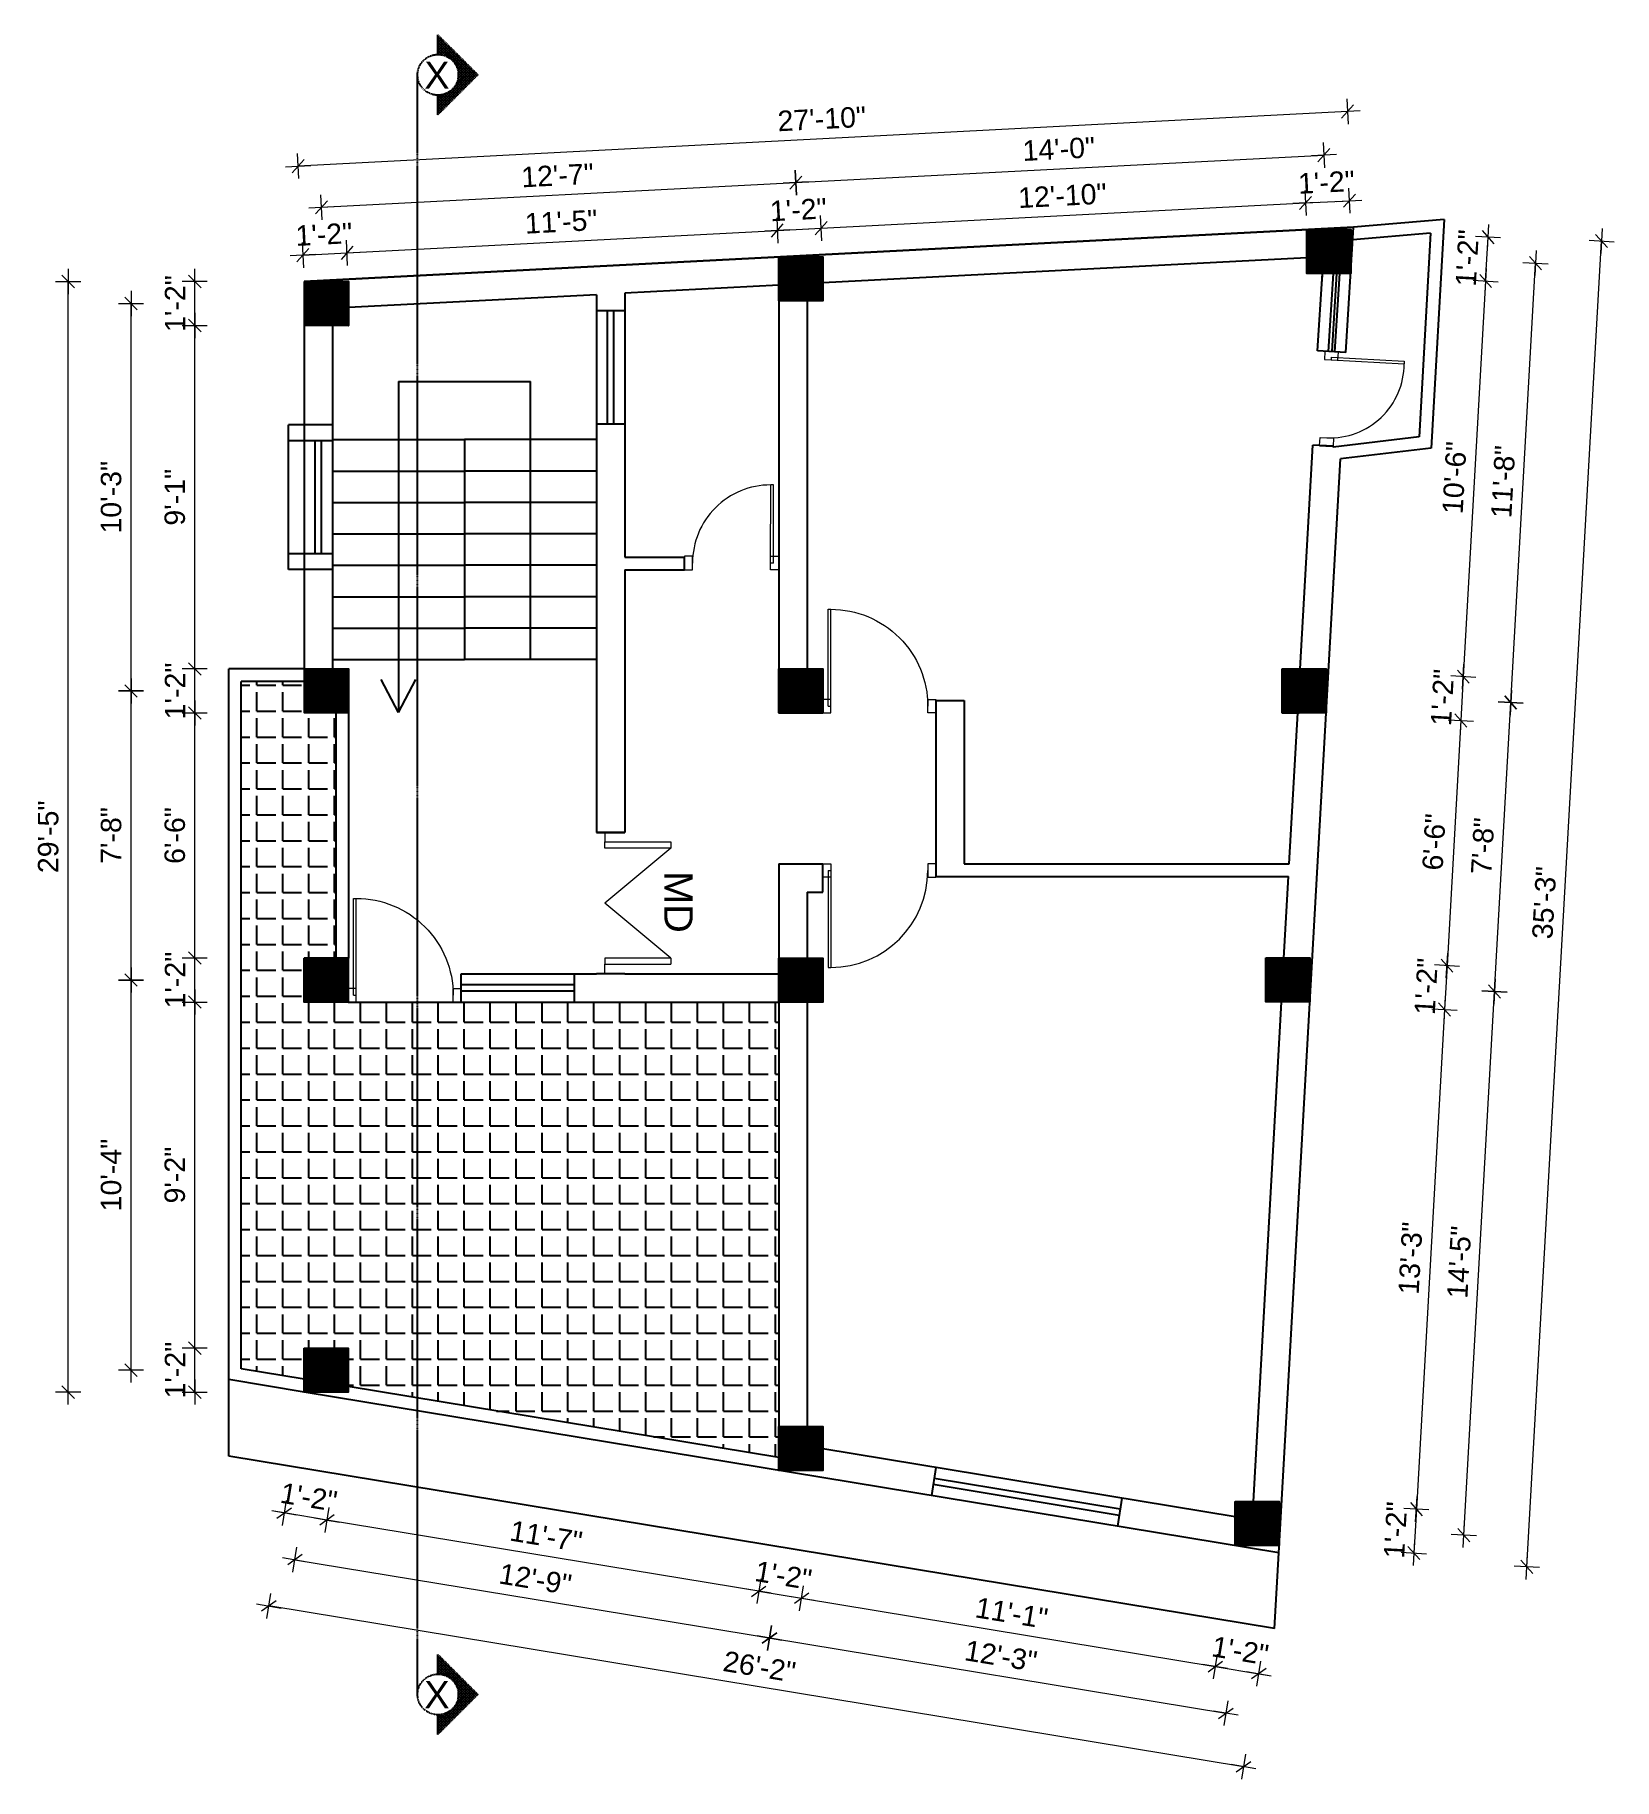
# Model space of a CAD drawing. Header units: inches. Extents: x -14619 to 1971361, y -855114 to -978.
# Drawn here: x 17587 to 18089, y -13115 to -12560 of the extents above; entities that cross this region are included whole.
import ezdxf
from ezdxf.enums import TextEntityAlignment as Align

# ---------------------------------------------------------------- set-up
doc = ezdxf.new("R2010")
doc.units = ezdxf.units.IN
doc.header["$LTSCALE"] = 0.5
doc.header["$MEASUREMENT"] = 0
doc.header["$PDMODE"] = 66
doc.linetypes.add('CENTERX2', pattern=[4, 2.5, -0.5, 0.5, -0.5])
doc.layers.add('A-Sect-Iden', color=111, linetype='CENTERX2')
for name, color, linetype, lineweight in [('DIM', 180, 'Continuous', 5), ('ELEVATION', 85, 'Continuous', 9), ('Toilet', 7, 'Continuous', 25), ('window', 6, 'Continuous', 13)]:
    doc.layers.add(name, color=color, linetype=linetype, lineweight=lineweight)
doc.styles.add('arial', font='arial.ttf')
doc.styles.add('HEADING', font='swissel.ttf')
doc.styles.get("Standard").update_dxf_attribs({"font": 'arial.ttf'})
doc.dimstyles.new('1 96', dxfattribs={"dimtxt": 6.5, "dimasz": 4, "dimexe": 0, "dimexo": 0, "dimgap": 3, "dimtad": 1, "dimdec": 0, "dimzin": 11, "dimdsep": 46, "dimlunit": 3, "dimtxsty": 'arial', "dimblk": 'oblique', "dimcen": 4, "dimse1": 1, "dimse2": 1, "dimclrd": 256, "dimclre": 256, "dimclrt": 256, "dimadec": 0, "dimazin": 0, "dimtfac": 1, "dimtdec": 0, "dimtix": 1, "dimtmove": 0, "dimatfit": 3, "dimldrblk": 'Arrow2', "dimfxl": 1, "dimtolj": 1, "dimtzin": 0, "dimlwd": -1, "dimlwe": 9, "dimarcsym": 0})
pattern_1 = [(45, (-11973.81023, 5817.94261), (-0.08838834765, 0.08838834765), [])]

msp = doc.modelspace()

# ---------------------------------------------------------------- texts
msp.add_text('MD', height=9.03, rotation=270).set_placement((17791.41, -12835.51), align=Align.MIDDLE_CENTER)
at = {"layer": 'A-Sect-Iden', "ltscale": 0.5, "char_height": 8.64, "width": 27.6731, "attachment_point": 5, "style": 'HEADING'}
for insert in [(17714.52, -12572.34), (17714.52, -13087.78)]:
    msp.add_mtext('{\\fArial|b0|i0|c0|p34;X}', dxfattribs=dict(at, insert=insert))

# ---------------------------------------------------------------- blocks, each defined once
blk = doc.blocks.new('door')
at = {"layer": 'window', "ltscale": 0.002}
for p, q in [((-100562.66, -53980.34), (-100562.65, -53949.5)), ((-100561.8, -53949.5), (-100562.65, -53949.5)), ((-100561.81, -53980.35), (-100561.8, -53949.5)), ((-100561.81, -53980.35), (-100562.66, -53980.35))]:
    blk.add_line(p, q, dxfattribs=at)
for points in [[(-100596.09, -53982.49), (-100593.52, -53982.49), (-100593.52, -53978.2), (-100596.09, -53978.2)], [(-100560.09, -53982.49), (-100562.66, -53982.49), (-100562.66, -53978.2), (-100560.09, -53978.2)]]:
    blk.add_lwpolyline(points, close=True, dxfattribs=at)
blk.add_arc((-100562.66, -53980.36), 30.86, 89.9793, 179.9793, dxfattribs=at)
blk = doc.blocks.new('oblique')
at = {"lineweight": 9}
for p, q in [((1, 0), (-1, 0)), ((-0.5, -0.5), (0.5, 0.5)), ((0, 1), (0, -1))]:
    blk.add_line(p, q, dxfattribs=at)
blk = doc.blocks.new('*D1268')
at = {"layer": 'Defpoints', "color": 0, "transparency": 16777216}
for p in [(17685.91, -12628.9), (17672.28, -12638.06), (17686.35, -12637.32)]:
    blk.add_point(p, dxfattribs=at)
at = {"layer": 'DIM', "transparency": 16777216}
for p, q in [((17671.84, -12629.64), (17667.85, -12629.84)), ((17671.84, -12629.64), (17685.91, -12628.9)), ((17685.91, -12628.9), (17689.91, -12628.7))]:
    blk.add_line(p, q, dxfattribs=at)
at = {"layer": 'DIM', "transparency": 16777216, "xscale": 4, "yscale": 4, "zscale": 4}
for p, rotation in [((17671.84, -12629.64), 2.975964946171272), ((17685.91, -12628.9), 182.9759649461712)]:
    blk.add_blockref('oblique', p, dxfattribs=dict(at, rotation=rotation))
at = {"layer": 'DIM', "transparency": 16777216, "insert": (17678.55, -12623.02), "char_height": 6.5, "attachment_point": 5, "rotation": 2.976, "style": 'arial'}
blk.add_mtext('\\A1;1\'-2"', dxfattribs=at)
blk = doc.blocks.new('_Oblique')
at = {"color": 0, "linetype": 'ByBlock', "lineweight": -2}
blk.add_line((-0.5, -0.5), (0.5, 0.5), dxfattribs=at)
blk = doc.blocks.new('Arrow2')
for p, q in [((-4.1, 0.75), (-3.08, 0)), ((0, 0), (-4.1, 0.75)), ((-3.08, 0), (-4.1, -0.75)), ((-4.1, -0.75), (0, 0))]:
    blk.add_line(p, q)
blk.add_solid([(-4.1, 0.75), (0, 0), (-3.08, 0), (-4.1, -0.75)])
blk = doc.blocks.new('*D1269')
at = {"layer": 'Defpoints', "color": 0, "transparency": 16777216}
for p in [(17822.84, -12621.79), (17823.28, -12630.21), (17686.35, -12637.32)]:
    blk.add_point(p, dxfattribs=at)
at = {"layer": 'DIM', "transparency": 16777216}
blk.add_line((17685.91, -12628.9), (17822.84, -12621.79), dxfattribs=at)
at = {"layer": 'DIM', "transparency": 16777216, "xscale": 4, "yscale": 4, "zscale": 4}
for p, rotation in [((17822.84, -12621.79), 2.975964946171242), ((17685.91, -12628.9), 182.9759649461712)]:
    blk.add_blockref('oblique', p, dxfattribs=dict(at, rotation=rotation))
at = {"layer": 'DIM', "transparency": 16777216, "insert": (17754.05, -12619.03), "char_height": 6.5, "attachment_point": 5, "rotation": 2.976, "style": 'arial'}
blk.add_mtext('\\A1;11\'-5"', dxfattribs=at)
blk = doc.blocks.new('*D1270')
at = {"layer": 'Defpoints', "color": 0, "transparency": 16777216}
for p in [(17836.8, -12621.06), (17823.28, -12630.21), (17837.28, -12630.21)]:
    blk.add_point(p, dxfattribs=at)
at = {"layer": 'DIM', "transparency": 16777216}
for p, q in [((17822.84, -12621.79), (17818.85, -12621.99)), ((17822.84, -12621.79), (17836.8, -12621.06)), ((17836.8, -12621.06), (17840.8, -12620.85))]:
    blk.add_line(p, q, dxfattribs=at)
at = {"layer": 'DIM', "transparency": 16777216, "xscale": 4, "yscale": 4, "zscale": 4}
for p, rotation in [((17836.8, -12621.06), 182.9759649461712), ((17822.84, -12621.79), 2.975964946171272)]:
    blk.add_blockref('oblique', p, dxfattribs=dict(at, rotation=rotation))
at = {"layer": 'DIM', "transparency": 16777216, "insert": (17829.5, -12615.17), "char_height": 6.5, "attachment_point": 5, "rotation": 2.976, "style": 'arial'}
blk.add_mtext('\\A1;1\'-2"', dxfattribs=at)
blk = doc.blocks.new('*D1271')
at = {"layer": 'Defpoints', "color": 0, "transparency": 16777216}
for p in [(17990.91, -12613.05), (17991.34, -12621.47), (17837.28, -12630.21)]:
    blk.add_point(p, dxfattribs=at)
at = {"layer": 'DIM', "transparency": 16777216}
blk.add_line((17836.8, -12621.06), (17990.91, -12613.05), dxfattribs=at)
at = {"layer": 'DIM', "transparency": 16777216, "xscale": 4, "yscale": 4, "zscale": 4}
for p, rotation in [((17990.91, -12613.05), 2.975964946171242), ((17836.8, -12621.06), 182.9759649461712)]:
    blk.add_blockref('oblique', p, dxfattribs=dict(at, rotation=rotation))
at = {"layer": 'DIM', "transparency": 16777216, "insert": (17913.53, -12610.74), "char_height": 6.5, "attachment_point": 5, "rotation": 2.976, "style": 'arial'}
blk.add_mtext('\\A1;12\'-10"', dxfattribs=at)
blk = doc.blocks.new('*D1272')
at = {"layer": 'Defpoints', "color": 0, "transparency": 16777216}
for p in [(18004.87, -12612.32), (17991.34, -12621.47), (18005.34, -12621.47)]:
    blk.add_point(p, dxfattribs=at)
at = {"layer": 'DIM', "transparency": 16777216}
for p, q in [((17990.91, -12613.05), (17986.91, -12613.26)), ((17990.91, -12613.05), (18004.87, -12612.32)), ((18004.87, -12612.32), (18008.86, -12612.12))]:
    blk.add_line(p, q, dxfattribs=at)
at = {"layer": 'DIM', "transparency": 16777216, "xscale": 4, "yscale": 4, "zscale": 4}
for p, rotation in [((17990.91, -12613.05), 2.975964946171272), ((18004.87, -12612.32), 182.9759649461712)]:
    blk.add_blockref('oblique', p, dxfattribs=dict(at, rotation=rotation))
at = {"layer": 'DIM', "transparency": 16777216, "insert": (17997.56, -12606.43), "char_height": 6.5, "attachment_point": 5, "rotation": 2.976, "style": 'arial'}
blk.add_mtext('\\A1;1\'-2"', dxfattribs=at)
blk = doc.blocks.new('*D1273')
at = {"layer": 'Defpoints', "color": 0, "transparency": 16777216}
for p in [(17828.69, -12606.57), (17830.28, -12637.21), (17679.35, -12645.05)]:
    blk.add_point(p, dxfattribs=at)
at = {"layer": 'DIM', "transparency": 16777216}
blk.add_line((17677.76, -12614.41), (17828.69, -12606.57), dxfattribs=at)
at = {"layer": 'DIM', "transparency": 16777216, "xscale": 4, "yscale": 4, "zscale": 4}
for p, rotation in [((17828.69, -12606.57), 2.975964946168213), ((17677.76, -12614.41), 182.9759649461682)]:
    blk.add_blockref('oblique', p, dxfattribs=dict(at, rotation=rotation))
at = {"layer": 'DIM', "transparency": 16777216, "insert": (17752.9, -12604.24), "char_height": 6.5, "attachment_point": 5, "rotation": 2.976, "style": 'arial'}
blk.add_mtext('\\A1;12\'-7"', dxfattribs=at)
blk = doc.blocks.new('*D1274')
at = {"layer": 'Defpoints', "color": 0, "transparency": 16777216}
for p in [(17996.75, -12597.83), (17998.34, -12628.47), (17830.28, -12637.21)]:
    blk.add_point(p, dxfattribs=at)
at = {"layer": 'DIM', "transparency": 16777216}
blk.add_line((17828.69, -12606.57), (17996.75, -12597.83), dxfattribs=at)
at = {"layer": 'DIM', "transparency": 16777216, "xscale": 4, "yscale": 4, "zscale": 4}
for p, rotation in [((17996.75, -12597.83), 2.975964946168137), ((17828.69, -12606.57), 182.9759649461682)]:
    blk.add_blockref('oblique', p, dxfattribs=dict(at, rotation=rotation))
at = {"layer": 'DIM', "transparency": 16777216, "insert": (17912.39, -12595.89), "char_height": 6.5, "attachment_point": 5, "rotation": 2.976, "style": 'arial'}
blk.add_mtext('\\A1;14\'-0"', dxfattribs=at)
blk = doc.blocks.new('*D1275')
at = {"layer": 'Defpoints', "color": 0, "transparency": 16777216}
for p in [(17670.37, -12601.3), (18006.17, -12620.7), (17672.28, -12638.06)]:
    blk.add_point(p, dxfattribs=at)
at = {"layer": 'DIM', "transparency": 16777216}
blk.add_line((18004.26, -12583.94), (17670.37, -12601.3), dxfattribs=at)
at = {"layer": 'DIM', "transparency": 16777216, "xscale": 4, "yscale": 4, "zscale": 4}
for p, rotation in [((18004.26, -12583.94), 2.975964946168395), ((17670.37, -12601.3), 182.9759649461684)]:
    blk.add_blockref('oblique', p, dxfattribs=dict(at, rotation=rotation))
at = {"layer": 'DIM', "transparency": 16777216, "insert": (17836.99, -12586.31), "char_height": 6.5, "attachment_point": 5, "rotation": 2.976, "style": 'arial'}
blk.add_mtext('\\A1;27\'-10"', dxfattribs=at)
blk = doc.blocks.new('*D1276')
at = {"layer": 'Defpoints', "color": 0, "transparency": 16777216}
for p in [(17686.28, -12991.47), (17823.28, -13016.38), (17679.56, -13032.18)]:
    blk.add_point(p, dxfattribs=at)
at = {"layer": 'DIM', "transparency": 16777216}
blk.add_line((17816.93, -13054.84), (17679.56, -13032.18), dxfattribs=at)
at = {"layer": 'DIM', "transparency": 16777216, "xscale": 4, "yscale": 4, "zscale": 4}
for p, rotation in [((17679.56, -13032.18), 170.6334039607932), ((17816.93, -13054.84), 350.6334039607932)]:
    blk.add_blockref('oblique', p, dxfattribs=dict(at, rotation=rotation))
at = {"layer": 'DIM', "transparency": 16777216, "insert": (17749.27, -13037.33), "char_height": 6.5, "attachment_point": 5, "rotation": 350.6334, "style": 'arial'}
blk.add_mtext('\\A1;11\'-7"', dxfattribs=at)
blk = doc.blocks.new('*D1277')
at = {"layer": 'Defpoints', "color": 0, "transparency": 16777216}
for p in [(17672.28, -12991.47), (17686.28, -12991.47), (17665.93, -13029.94)]:
    blk.add_point(p, dxfattribs=at)
at = {"layer": 'DIM', "transparency": 16777216}
for p, q in [((17665.93, -13029.94), (17661.99, -13029.28)), ((17679.56, -13032.18), (17665.93, -13029.94)), ((17679.56, -13032.18), (17683.51, -13032.83))]:
    blk.add_line(p, q, dxfattribs=at)
at = {"layer": 'DIM', "transparency": 16777216, "xscale": 4, "yscale": 4, "zscale": 4}
for p, rotation in [((17665.93, -13029.94), 350.6334039607932), ((17679.56, -13032.18), 170.6334039607932)]:
    blk.add_blockref('oblique', p, dxfattribs=dict(at, rotation=rotation))
at = {"layer": 'DIM', "transparency": 16777216, "insert": (17673.77, -13024.88), "char_height": 6.5, "attachment_point": 5, "rotation": 350.6334, "style": 'arial'}
blk.add_mtext('\\A1;1\'-2"', dxfattribs=at)
blk = doc.blocks.new('*D1278')
at = {"layer": 'Defpoints', "color": 0, "transparency": 16777216}
for p in [(17823.28, -13016.38), (17837.28, -13016.38), (17830.56, -13057.09)]:
    blk.add_point(p, dxfattribs=at)
at = {"layer": 'DIM', "transparency": 16777216}
for p, q in [((17816.93, -13054.84), (17812.99, -13054.19)), ((17816.93, -13054.84), (17830.56, -13057.09)), ((17830.56, -13057.09), (17834.51, -13057.74))]:
    blk.add_line(p, q, dxfattribs=at)
at = {"layer": 'DIM', "transparency": 16777216, "xscale": 4, "yscale": 4, "zscale": 4}
for p, rotation in [((17816.93, -13054.84), 350.6334039607932), ((17830.56, -13057.09), 170.6334039607932)]:
    blk.add_blockref('oblique', p, dxfattribs=dict(at, rotation=rotation))
at = {"layer": 'DIM', "transparency": 16777216, "insert": (17824.77, -13049.79), "char_height": 6.5, "attachment_point": 5, "rotation": 350.6334, "style": 'arial'}
blk.add_mtext('\\A1;1\'-2"', dxfattribs=at)
blk = doc.blocks.new('*D1279')
at = {"layer": 'Defpoints', "color": 0, "transparency": 16777216}
for p in [(17837.28, -13016.38), (17968.53, -13040.28), (17962.17, -13078.8)]:
    blk.add_point(p, dxfattribs=at)
at = {"layer": 'DIM', "transparency": 16777216}
blk.add_line((17830.56, -13057.09), (17962.17, -13078.8), dxfattribs=at)
at = {"layer": 'DIM', "transparency": 16777216, "xscale": 4, "yscale": 4, "zscale": 4}
for p, rotation in [((17830.56, -13057.09), 170.6334039607932), ((17962.17, -13078.8), 350.6334039607932)]:
    blk.add_blockref('oblique', p, dxfattribs=dict(at, rotation=rotation))
at = {"layer": 'DIM', "transparency": 16777216, "insert": (17897.39, -13061.77), "char_height": 6.5, "attachment_point": 5, "rotation": 350.6334, "style": 'arial'}
blk.add_mtext('\\A1;11\'-1"', dxfattribs=at)
blk = doc.blocks.new('*D1280')
at = {"layer": 'Defpoints', "color": 0, "transparency": 16777216}
for p in [(17968.53, -13040.28), (17982.4, -13042.62), (17976.05, -13081.09)]:
    blk.add_point(p, dxfattribs=at)
at = {"layer": 'DIM', "transparency": 16777216}
for p, q in [((17962.17, -13078.8), (17958.23, -13078.15)), ((17962.17, -13078.8), (17976.05, -13081.09)), ((17976.05, -13081.09), (17980, -13081.74))]:
    blk.add_line(p, q, dxfattribs=at)
at = {"layer": 'DIM', "transparency": 16777216, "xscale": 4, "yscale": 4, "zscale": 4}
for p, rotation in [((17962.17, -13078.8), 350.6334039607932), ((17976.05, -13081.09), 170.6334039607932)]:
    blk.add_blockref('oblique', p, dxfattribs=dict(at, rotation=rotation))
at = {"layer": 'DIM', "transparency": 16777216, "insert": (17970.13, -13073.76), "char_height": 6.5, "attachment_point": 5, "rotation": 350.6334, "style": 'arial'}
blk.add_mtext('\\A1;1\'-2"', dxfattribs=at)
blk = doc.blocks.new('*D1281')
at = {"layer": 'Defpoints', "color": 0, "transparency": 16777216}
for p in [(17679.28, -12984.47), (17830.28, -13009.38), (17820.33, -13069.72)]:
    blk.add_point(p, dxfattribs=at)
at = {"layer": 'DIM', "transparency": 16777216}
blk.add_line((17669.33, -13044.81), (17820.33, -13069.72), dxfattribs=at)
at = {"layer": 'DIM', "transparency": 16777216, "xscale": 4, "yscale": 4, "zscale": 4}
for p, rotation in [((17669.33, -13044.81), 170.6334039608206), ((17820.33, -13069.72), 350.6334039608205)]:
    blk.add_blockref('oblique', p, dxfattribs=dict(at, rotation=rotation))
at = {"layer": 'DIM', "transparency": 16777216, "insert": (17745.85, -13051.03), "char_height": 6.5, "attachment_point": 5, "rotation": 350.6334, "style": 'arial'}
blk.add_mtext('\\A1;12\'-9"', dxfattribs=at)
blk = doc.blocks.new('*D1282')
at = {"layer": 'Defpoints', "color": 0, "transparency": 16777216}
for p in [(17830.28, -13009.38), (17975.53, -13033.28), (17965.56, -13093.68)]:
    blk.add_point(p, dxfattribs=at)
at = {"layer": 'DIM', "transparency": 16777216}
blk.add_line((17820.33, -13069.72), (17965.56, -13093.68), dxfattribs=at)
at = {"layer": 'DIM', "transparency": 16777216, "xscale": 4, "yscale": 4, "zscale": 4}
for p, rotation in [((17820.33, -13069.72), 170.6334039608209), ((17965.56, -13093.68), 350.6334039608208)]:
    blk.add_blockref('oblique', p, dxfattribs=dict(at, rotation=rotation))
at = {"layer": 'DIM', "transparency": 16777216, "insert": (17893.97, -13075.46), "char_height": 6.5, "attachment_point": 5, "rotation": 350.6334, "style": 'arial'}
blk.add_mtext('\\A1;12\'-3"', dxfattribs=at)
blk = doc.blocks.new('*D1283')
at = {"layer": 'Defpoints', "color": 0, "transparency": 16777216}
for p in [(17672.28, -12991.47), (17982.4, -13042.62), (17661.05, -13059.54)]:
    blk.add_point(p, dxfattribs=at)
at = {"layer": 'DIM', "transparency": 16777216}
blk.add_line((17971.17, -13110.69), (17661.05, -13059.54), dxfattribs=at)
at = {"layer": 'DIM', "transparency": 16777216, "xscale": 4, "yscale": 4, "zscale": 4}
for p, rotation in [((17661.05, -13059.54), 170.6334039608233), ((17971.17, -13110.69), 350.6334039608233)]:
    blk.add_blockref('oblique', p, dxfattribs=dict(at, rotation=rotation))
at = {"layer": 'DIM', "transparency": 16777216, "insert": (17817.14, -13078.88), "char_height": 6.5, "attachment_point": 5, "rotation": 350.6334, "style": 'arial'}
blk.add_mtext('\\A1;26\'-2"', dxfattribs=at)
blk = doc.blocks.new('*D1284')
at = {"layer": 'Defpoints', "color": 0, "transparency": 16777216}
for p in [(17637.46, -12977.47), (17672.28, -12977.47), (17672.28, -12991.47)]:
    blk.add_point(p, dxfattribs=at)
at = {"layer": 'DIM', "transparency": 16777216}
for p, q in [((17637.46, -12977.47), (17637.46, -12973.47)), ((17637.46, -12991.47), (17637.46, -12977.47)), ((17637.46, -12991.47), (17637.46, -12995.47))]:
    blk.add_line(p, q, dxfattribs=at)
at = {"layer": 'DIM', "transparency": 16777216, "xscale": 4, "yscale": 4, "zscale": 4}
for p, rotation in [((17637.46, -12977.47), 270), ((17637.46, -12991.47), 90)]:
    blk.add_blockref('oblique', p, dxfattribs=dict(at, rotation=rotation))
at = {"layer": 'DIM', "transparency": 16777216, "insert": (17631.2, -12984.47), "char_height": 6.5, "attachment_point": 5, "rotation": 90, "style": 'arial'}
blk.add_mtext('\\A1;1\'-2"', dxfattribs=at)
blk = doc.blocks.new('*D1285')
at = {"layer": 'Defpoints', "color": 0, "transparency": 16777216}
for p in [(17637.46, -12867.34), (17672.28, -12867.34), (17672.28, -12977.47)]:
    blk.add_point(p, dxfattribs=at)
at = {"layer": 'DIM', "transparency": 16777216}
blk.add_line((17637.46, -12977.47), (17637.46, -12867.34), dxfattribs=at)
at = {"layer": 'DIM', "transparency": 16777216, "xscale": 4, "yscale": 4, "zscale": 4}
for p, rotation in [((17637.46, -12867.34), 90), ((17637.46, -12977.47), 270)]:
    blk.add_blockref('oblique', p, dxfattribs=dict(at, rotation=rotation))
at = {"layer": 'DIM', "transparency": 16777216, "insert": (17631.14, -12922.4), "char_height": 6.5, "attachment_point": 5, "rotation": 90, "style": 'arial'}
blk.add_mtext('\\A1;9\'-2"', dxfattribs=at)
blk = doc.blocks.new('*D1286')
at = {"layer": 'Defpoints', "color": 0, "transparency": 16777216}
for p in [(17637.46, -12853.34), (17672.28, -12853.34), (17672.28, -12867.34)]:
    blk.add_point(p, dxfattribs=at)
at = {"layer": 'DIM', "transparency": 16777216}
for p, q in [((17637.46, -12853.34), (17637.46, -12849.34)), ((17637.46, -12867.34), (17637.46, -12853.34)), ((17637.46, -12867.34), (17637.46, -12871.34))]:
    blk.add_line(p, q, dxfattribs=at)
at = {"layer": 'DIM', "transparency": 16777216, "xscale": 4, "yscale": 4, "zscale": 4}
for p, rotation in [((17637.46, -12853.34), 270), ((17637.46, -12867.34), 90)]:
    blk.add_blockref('oblique', p, dxfattribs=dict(at, rotation=rotation))
at = {"layer": 'DIM', "transparency": 16777216, "insert": (17631.2, -12860.34), "char_height": 6.5, "attachment_point": 5, "rotation": 90, "style": 'arial'}
blk.add_mtext('\\A1;1\'-2"', dxfattribs=at)
blk = doc.blocks.new('*D1287')
at = {"layer": 'Defpoints', "color": 0, "transparency": 16777216}
for p in [(17637.46, -12775.34), (17672.35, -12775.34), (17672.28, -12853.34)]:
    blk.add_point(p, dxfattribs=at)
at = {"layer": 'DIM', "transparency": 16777216}
blk.add_line((17637.46, -12853.34), (17637.46, -12775.34), dxfattribs=at)
at = {"layer": 'DIM', "transparency": 16777216, "xscale": 4, "yscale": 4, "zscale": 4}
for p, rotation in [((17637.46, -12775.34), 90), ((17637.46, -12853.34), 270)]:
    blk.add_blockref('oblique', p, dxfattribs=dict(at, rotation=rotation))
at = {"layer": 'DIM', "transparency": 16777216, "insert": (17631.14, -12814.34), "char_height": 6.5, "attachment_point": 5, "rotation": 90, "style": 'arial'}
blk.add_mtext('\\A1;6\'-6"', dxfattribs=at)
blk = doc.blocks.new('*D1288')
at = {"layer": 'Defpoints', "color": 0, "transparency": 16777216}
for p in [(17637.46, -12761.34), (17672.35, -12761.34), (17672.35, -12775.34)]:
    blk.add_point(p, dxfattribs=at)
at = {"layer": 'DIM', "transparency": 16777216}
for p, q in [((17637.46, -12761.34), (17637.46, -12757.34)), ((17637.46, -12775.34), (17637.46, -12761.34)), ((17637.46, -12775.34), (17637.46, -12779.34))]:
    blk.add_line(p, q, dxfattribs=at)
at = {"layer": 'DIM', "transparency": 16777216, "xscale": 4, "yscale": 4, "zscale": 4}
for p, rotation in [((17637.46, -12761.34), 270), ((17637.46, -12775.34), 90)]:
    blk.add_blockref('oblique', p, dxfattribs=dict(at, rotation=rotation))
at = {"layer": 'DIM', "transparency": 16777216, "insert": (17631.2, -12768.34), "char_height": 6.5, "attachment_point": 5, "rotation": 90, "style": 'arial'}
blk.add_mtext('\\A1;1\'-2"', dxfattribs=at)
blk = doc.blocks.new('*D1289')
at = {"layer": 'Defpoints', "color": 0, "transparency": 16777216}
for p in [(17637.46, -12652.05), (17672.35, -12652.05), (17672.35, -12761.34)]:
    blk.add_point(p, dxfattribs=at)
at = {"layer": 'DIM', "transparency": 16777216}
blk.add_line((17637.46, -12761.34), (17637.46, -12652.05), dxfattribs=at)
at = {"layer": 'DIM', "transparency": 16777216, "xscale": 4, "yscale": 4, "zscale": 4}
for p, rotation in [((17637.46, -12652.05), 90), ((17637.46, -12761.34), 270)]:
    blk.add_blockref('oblique', p, dxfattribs=dict(at, rotation=rotation))
at = {"layer": 'DIM', "transparency": 16777216, "insert": (17631.14, -12706.69), "char_height": 6.5, "attachment_point": 5, "rotation": 90, "style": 'arial'}
blk.add_mtext('\\A1;9\'-1"', dxfattribs=at)
blk = doc.blocks.new('*D1290')
at = {"layer": 'Defpoints', "color": 0, "transparency": 16777216}
for p in [(17637.46, -12638.05), (17672.35, -12638.05), (17672.35, -12652.05)]:
    blk.add_point(p, dxfattribs=at)
at = {"layer": 'DIM', "transparency": 16777216}
for p, q in [((17637.46, -12638.05), (17637.46, -12634.05)), ((17637.46, -12652.05), (17637.46, -12638.05)), ((17637.46, -12652.05), (17637.46, -12656.05))]:
    blk.add_line(p, q, dxfattribs=at)
at = {"layer": 'DIM', "transparency": 16777216, "xscale": 4, "yscale": 4, "zscale": 4}
for p, rotation in [((17637.46, -12638.05), 270), ((17637.46, -12652.05), 90)]:
    blk.add_blockref('oblique', p, dxfattribs=dict(at, rotation=rotation))
at = {"layer": 'DIM', "transparency": 16777216, "insert": (17631.2, -12645.05), "char_height": 6.5, "attachment_point": 5, "rotation": 90, "style": 'arial'}
blk.add_mtext('\\A1;1\'-2"', dxfattribs=at)
blk = doc.blocks.new('*D1291')
at = {"layer": 'Defpoints', "color": 0, "transparency": 16777216}
for p in [(17617.19, -12860.34), (17679.28, -12860.34), (17679.28, -12984.47)]:
    blk.add_point(p, dxfattribs=at)
at = {"layer": 'DIM', "transparency": 16777216}
blk.add_line((17617.19, -12984.47), (17617.19, -12860.34), dxfattribs=at)
at = {"layer": 'DIM', "transparency": 16777216, "xscale": 4, "yscale": 4, "zscale": 4}
for p, rotation in [((17617.19, -12860.34), 90), ((17617.19, -12984.47), 270)]:
    blk.add_blockref('oblique', p, dxfattribs=dict(at, rotation=rotation))
at = {"layer": 'DIM', "transparency": 16777216, "insert": (17610.87, -12922.4), "char_height": 6.5, "attachment_point": 5, "rotation": 90, "style": 'arial'}
blk.add_mtext('\\A1;10\'-4"', dxfattribs=at)
blk = doc.blocks.new('*D1292')
at = {"layer": 'Defpoints', "color": 0, "transparency": 16777216}
for p in [(17617.19, -12768.34), (17679.35, -12768.34), (17679.28, -12860.34)]:
    blk.add_point(p, dxfattribs=at)
at = {"layer": 'DIM', "transparency": 16777216}
blk.add_line((17617.19, -12860.34), (17617.19, -12768.34), dxfattribs=at)
at = {"layer": 'DIM', "transparency": 16777216, "xscale": 4, "yscale": 4, "zscale": 4}
for p, rotation in [((17617.19, -12768.34), 90), ((17617.19, -12860.34), 270)]:
    blk.add_blockref('oblique', p, dxfattribs=dict(at, rotation=rotation))
at = {"layer": 'DIM', "transparency": 16777216, "insert": (17610.87, -12814.34), "char_height": 6.5, "attachment_point": 5, "rotation": 90, "style": 'arial'}
blk.add_mtext('\\A1;7\'-8"', dxfattribs=at)
blk = doc.blocks.new('*D1293')
at = {"layer": 'Defpoints', "color": 0, "transparency": 16777216}
for p in [(17617.19, -12645.05), (17679.35, -12645.05), (17679.35, -12768.34)]:
    blk.add_point(p, dxfattribs=at)
at = {"layer": 'DIM', "transparency": 16777216}
blk.add_line((17617.19, -12768.34), (17617.19, -12645.05), dxfattribs=at)
at = {"layer": 'DIM', "transparency": 16777216, "xscale": 4, "yscale": 4, "zscale": 4}
for p, rotation in [((17617.19, -12645.05), 90), ((17617.19, -12768.34), 270)]:
    blk.add_blockref('oblique', p, dxfattribs=dict(at, rotation=rotation))
at = {"layer": 'DIM', "transparency": 16777216, "insert": (17610.87, -12706.69), "char_height": 6.5, "attachment_point": 5, "rotation": 90, "style": 'arial'}
blk.add_mtext('\\A1;10\'-3"', dxfattribs=at)
blk = doc.blocks.new('*D1294')
at = {"layer": 'Defpoints', "color": 0, "transparency": 16777216}
for p in [(17597.18, -12638.05), (17672.28, -12638.05), (17672.28, -12991.47)]:
    blk.add_point(p, dxfattribs=at)
at = {"layer": 'DIM', "transparency": 16777216}
blk.add_line((17597.18, -12991.47), (17597.18, -12638.05), dxfattribs=at)
at = {"layer": 'DIM', "transparency": 16777216, "xscale": 4, "yscale": 4, "zscale": 4}
for p, rotation in [((17597.18, -12638.05), 90), ((17597.18, -12991.47), 270)]:
    blk.add_blockref('oblique', p, dxfattribs=dict(at, rotation=rotation))
at = {"layer": 'DIM', "transparency": 16777216, "insert": (17590.86, -12814.76), "char_height": 6.5, "attachment_point": 5, "rotation": 90, "style": 'arial'}
blk.add_mtext('\\A1;29\'-5"', dxfattribs=at)
blk = doc.blocks.new('*D1295')
at = {"layer": 'Defpoints', "color": 0, "transparency": 16777216}
for p in [(18005.34, -12621.47), (18048.98, -12623.93), (18005.34, -12635.47)]:
    blk.add_point(p, dxfattribs=at)
at = {"layer": 'DIM', "transparency": 16777216}
for p, q in [((18048.98, -12623.93), (18049.21, -12619.93)), ((18048.2, -12637.88), (18048.98, -12623.93)), ((18048.2, -12637.88), (18047.97, -12641.88))]:
    blk.add_line(p, q, dxfattribs=at)
at = {"layer": 'DIM', "transparency": 16777216, "xscale": 4, "yscale": 4, "zscale": 4}
for p, rotation in [((18048.98, -12623.93), 266.7745133990447), ((18048.2, -12637.88), 86.7745133990447)]:
    blk.add_blockref('oblique', p, dxfattribs=dict(at, rotation=rotation))
at = {"layer": 'DIM', "transparency": 16777216, "insert": (18042.34, -12630.55), "char_height": 6.5, "attachment_point": 5, "rotation": 86.7745, "style": 'arial'}
blk.add_mtext('\\A1;1\'-2"', dxfattribs=at)
blk = doc.blocks.new('*D1296')
at = {"layer": 'Defpoints', "color": 0, "transparency": 16777216}
for p in [(18005.34, -12635.47), (17997.46, -12761.34), (18041.1, -12763.8)]:
    blk.add_point(p, dxfattribs=at)
at = {"layer": 'DIM', "transparency": 16777216}
blk.add_line((18048.2, -12637.88), (18041.1, -12763.8), dxfattribs=at)
at = {"layer": 'DIM', "transparency": 16777216, "xscale": 4, "yscale": 4, "zscale": 4}
for p, rotation in [((18048.2, -12637.88), 86.7745133990447), ((18041.1, -12763.8), 266.7745133990447)]:
    blk.add_blockref('oblique', p, dxfattribs=dict(at, rotation=rotation))
at = {"layer": 'DIM', "transparency": 16777216, "insert": (18038.34, -12700.48), "char_height": 6.5, "attachment_point": 5, "rotation": 86.7745, "style": 'arial'}
blk.add_mtext('\\A1;10\'-6"', dxfattribs=at)
blk = doc.blocks.new('*D1297')
at = {"layer": 'Defpoints', "color": 0, "transparency": 16777216}
for p in [(17997.46, -12761.34), (17997.46, -12775.34), (18040.31, -12777.75)]:
    blk.add_point(p, dxfattribs=at)
at = {"layer": 'DIM', "transparency": 16777216}
for p, q in [((18041.1, -12763.8), (18041.32, -12759.8)), ((18041.1, -12763.8), (18040.31, -12777.75)), ((18040.31, -12777.75), (18040.09, -12781.75))]:
    blk.add_line(p, q, dxfattribs=at)
at = {"layer": 'DIM', "transparency": 16777216, "xscale": 4, "yscale": 4, "zscale": 4}
for p, rotation in [((18041.1, -12763.8), 266.7745133990447), ((18040.31, -12777.75), 86.77451339904465)]:
    blk.add_blockref('oblique', p, dxfattribs=dict(at, rotation=rotation))
at = {"layer": 'DIM', "transparency": 16777216, "insert": (18034.45, -12770.42), "char_height": 6.5, "attachment_point": 5, "rotation": 86.7745, "style": 'arial'}
blk.add_mtext('\\A1;1\'-2"', dxfattribs=at)
blk = doc.blocks.new('*D1298')
at = {"layer": 'Defpoints', "color": 0, "transparency": 16777216}
for p in [(17997.46, -12775.34), (17992.28, -12853.3), (18035.92, -12855.76)]:
    blk.add_point(p, dxfattribs=at)
at = {"layer": 'DIM', "transparency": 16777216}
blk.add_line((18040.31, -12777.75), (18035.92, -12855.76), dxfattribs=at)
at = {"layer": 'DIM', "transparency": 16777216, "xscale": 4, "yscale": 4, "zscale": 4}
for p, rotation in [((18040.31, -12777.75), 86.7745133990447), ((18035.92, -12855.76), 266.7745133990447)]:
    blk.add_blockref('oblique', p, dxfattribs=dict(at, rotation=rotation))
at = {"layer": 'DIM', "transparency": 16777216, "insert": (18031.81, -12816.4), "char_height": 6.5, "attachment_point": 5, "rotation": 86.7745, "style": 'arial'}
blk.add_mtext('\\A1;6\'-6"', dxfattribs=at)
blk = doc.blocks.new('*D1299')
at = {"layer": 'Defpoints', "color": 0, "transparency": 16777216}
for p in [(17992.28, -12853.3), (17992.28, -12867.3), (18035.13, -12869.71)]:
    blk.add_point(p, dxfattribs=at)
at = {"layer": 'DIM', "transparency": 16777216}
for p, q in [((18035.92, -12855.76), (18035.13, -12869.71)), ((18035.92, -12855.76), (18036.14, -12851.76)), ((18035.13, -12869.71), (18034.91, -12873.71))]:
    blk.add_line(p, q, dxfattribs=at)
at = {"layer": 'DIM', "transparency": 16777216, "xscale": 4, "yscale": 4, "zscale": 4}
for p, rotation in [((18035.92, -12855.76), 266.7745133990447), ((18035.13, -12869.71), 86.77451339904465)]:
    blk.add_blockref('oblique', p, dxfattribs=dict(at, rotation=rotation))
at = {"layer": 'DIM', "transparency": 16777216, "insert": (18029.27, -12862.38), "char_height": 6.5, "attachment_point": 5, "rotation": 86.7745, "style": 'arial'}
blk.add_mtext('\\A1;1\'-2"', dxfattribs=at)
blk = doc.blocks.new('*D1300')
at = {"layer": 'Defpoints', "color": 0, "transparency": 16777216}
for p in [(17992.28, -12867.3), (17982.53, -13026.28), (18026.17, -13028.74)]:
    blk.add_point(p, dxfattribs=at)
at = {"layer": 'DIM', "transparency": 16777216}
blk.add_line((18035.13, -12869.71), (18026.17, -13028.74), dxfattribs=at)
at = {"layer": 'DIM', "transparency": 16777216, "xscale": 4, "yscale": 4, "zscale": 4}
for p, rotation in [((18035.13, -12869.71), 86.7745133990447), ((18026.17, -13028.74), 266.7745133990447)]:
    blk.add_blockref('oblique', p, dxfattribs=dict(at, rotation=rotation))
at = {"layer": 'DIM', "transparency": 16777216, "insert": (18024.34, -12948.87), "char_height": 6.5, "attachment_point": 5, "rotation": 86.7745, "style": 'arial'}
blk.add_mtext('\\A1;13\'-3"', dxfattribs=at)
blk = doc.blocks.new('*D1301')
at = {"layer": 'Defpoints', "color": 0, "transparency": 16777216}
for p in [(17982.53, -13026.28), (17982.53, -13040.28), (18025.38, -13042.69)]:
    blk.add_point(p, dxfattribs=at)
at = {"layer": 'DIM', "transparency": 16777216}
for p, q in [((18026.17, -13028.74), (18026.39, -13024.74)), ((18026.17, -13028.74), (18025.38, -13042.69)), ((18025.38, -13042.69), (18025.16, -13046.69))]:
    blk.add_line(p, q, dxfattribs=at)
at = {"layer": 'DIM', "transparency": 16777216, "xscale": 4, "yscale": 4, "zscale": 4}
for p, rotation in [((18026.17, -13028.74), 266.7745133990447), ((18025.38, -13042.69), 86.77451339904465)]:
    blk.add_blockref('oblique', p, dxfattribs=dict(at, rotation=rotation))
at = {"layer": 'DIM', "transparency": 16777216, "insert": (18019.52, -13035.36), "char_height": 6.5, "attachment_point": 5, "rotation": 86.7745, "style": 'arial'}
blk.add_mtext('\\A1;1\'-2"', dxfattribs=at)
blk = doc.blocks.new('*D1302')
at = {"layer": 'Defpoints', "color": 0, "transparency": 16777216}
for p in [(17985.28, -12860.3), (18051.02, -12864), (17975.53, -13033.28)]:
    blk.add_point(p, dxfattribs=at)
at = {"layer": 'DIM', "transparency": 16777216}
blk.add_line((18041.27, -13036.98), (18051.02, -12864), dxfattribs=at)
at = {"layer": 'DIM', "transparency": 16777216, "xscale": 4, "yscale": 4, "zscale": 4}
for p, rotation in [((18051.02, -12864), 86.77451339904093), ((18041.27, -13036.98), 266.7745133990409)]:
    blk.add_blockref('oblique', p, dxfattribs=dict(at, rotation=rotation))
at = {"layer": 'DIM', "transparency": 16777216, "insert": (18039.84, -12950.14), "char_height": 6.5, "attachment_point": 5, "rotation": 86.7745, "style": 'arial'}
blk.add_mtext('\\A1;14\'-5"', dxfattribs=at)
blk = doc.blocks.new('*D1303')
at = {"layer": 'Defpoints', "color": 0, "transparency": 16777216}
for p in [(17990.46, -12768.34), (18056.2, -12772.04), (17985.28, -12860.3)]:
    blk.add_point(p, dxfattribs=at)
at = {"layer": 'DIM', "transparency": 16777216}
blk.add_line((18051.02, -12864), (18056.2, -12772.04), dxfattribs=at)
at = {"layer": 'DIM', "transparency": 16777216, "xscale": 4, "yscale": 4, "zscale": 4}
for p, rotation in [((18056.2, -12772.04), 86.77451339903814), ((18051.02, -12864), 266.7745133990381)]:
    blk.add_blockref('oblique', p, dxfattribs=dict(at, rotation=rotation))
at = {"layer": 'DIM', "transparency": 16777216, "insert": (18047.3, -12817.67), "char_height": 6.5, "attachment_point": 5, "rotation": 86.7745, "style": 'arial'}
blk.add_mtext('\\A1;7\'-8"', dxfattribs=at)
blk = doc.blocks.new('*D1304')
at = {"layer": 'Defpoints', "color": 0, "transparency": 16777216}
for p in [(17998.34, -12628.47), (18064.08, -12632.17), (17990.46, -12768.34)]:
    blk.add_point(p, dxfattribs=at)
at = {"layer": 'DIM', "transparency": 16777216}
blk.add_line((18056.2, -12772.04), (18064.08, -12632.17), dxfattribs=at)
at = {"layer": 'DIM', "transparency": 16777216, "xscale": 4, "yscale": 4, "zscale": 4}
for p, rotation in [((18064.08, -12632.17), 86.77451339903814), ((18056.2, -12772.04), 266.7745133990381)]:
    blk.add_blockref('oblique', p, dxfattribs=dict(at, rotation=rotation))
at = {"layer": 'DIM', "transparency": 16777216, "insert": (18053.83, -12701.75), "char_height": 6.5, "attachment_point": 5, "rotation": 86.7745, "style": 'arial'}
blk.add_mtext('\\A1;11\'-8"', dxfattribs=at)
blk = doc.blocks.new('*D1305')
at = {"layer": 'Defpoints', "color": 0, "transparency": 16777216}
for p in [(18006.17, -12620.7), (18085.1, -12625.15), (17982.4, -13042.62)]:
    blk.add_point(p, dxfattribs=at)
at = {"layer": 'DIM', "transparency": 16777216}
blk.add_line((18061.32, -13047.07), (18085.1, -12625.15), dxfattribs=at)
at = {"layer": 'DIM', "transparency": 16777216, "xscale": 4, "yscale": 4, "zscale": 4}
for p, rotation in [((18085.1, -12625.15), 86.77451339904515), ((18061.32, -13047.07), 266.7745133990452)]:
    blk.add_blockref('oblique', p, dxfattribs=dict(at, rotation=rotation))
at = {"layer": 'DIM', "transparency": 16777216, "insert": (18066.9, -12835.75), "char_height": 6.5, "attachment_point": 5, "rotation": 86.7745, "style": 'arial'}
blk.add_mtext('\\A1;35\'-3"', dxfattribs=at)

# ---------------------------------------------------------------- dimensions: what is measured, and where the dimension line sits
at = {"layer": 'DIM'}
for p1, p2, distance, picture, middle in [((18006.17, -12620.7), (17672.28, -12638.06), -36.81, '*D1275', (17836.99, -12586.31)), ((17679.35, -12645.05), (17830.28, -12637.21), 30.68, '*D1273', (17752.9, -12604.24)), ((17672.28, -12638.06), (17686.35, -12637.32), 8.43, '*D1268', (17678.55, -12623.02))]:
    dim = msp.add_aligned_dim(p1=p1, p2=p2, distance=distance, dimstyle='1 96', dxfattribs=at)
    dim.commit()
    dim.dimension.update_dxf_attribs({"geometry": picture, "text_midpoint": middle})
for base, p1, p2, picture, middle in [((17996.75, -12597.83), (17830.28, -12637.21), (17998.34, -12628.47), '*D1274', (17912.39, -12595.89)), ((17990.91, -12613.05), (17837.28, -12630.21), (17991.34, -12621.47), '*D1271', (17913.53, -12610.74)), ((18004.87, -12612.32), (17991.34, -12621.47), (18005.34, -12621.47), '*D1272', (17997.56, -12606.43)), ((17836.8, -12621.06), (17823.28, -12630.21), (17837.28, -12630.21), '*D1270', (17829.5, -12615.17)), ((17822.84, -12621.79), (17686.35, -12637.32), (17823.28, -12630.21), '*D1269', (17754.05, -12619.03))]:
    dim = msp.add_linear_dim(base=base, p1=p1, p2=p2, angle=182.976, dimstyle='1 96', dxfattribs=at)
    dim.commit()
    dim.dimension.update_dxf_attribs({"geometry": picture, "text_midpoint": middle})
for p1, p2, distance, picture, middle in [((17982.4, -13042.62), (18006.17, -12620.7), -79.05, '*D1305', (18066.9, -12835.75)), ((17975.53, -13033.28), (17985.28, -12860.3), -65.85, '*D1302', (18039.84, -12950.14)), ((17679.28, -12984.47), (17830.28, -13009.38), -61.16, '*D1281', (17745.85, -13051.03)), ((17982.4, -13042.62), (17672.28, -12991.47), 68.99, '*D1283', (17817.14, -13078.88))]:
    dim = msp.add_aligned_dim(p1=p1, p2=p2, distance=distance, dimstyle='1 96', override={"dimtmove": 1}, dxfattribs=at)
    dim.commit()
    dim.dimension.update_dxf_attribs({"geometry": picture, "text_midpoint": middle})
for base, p1, p2, angle, picture, middle in [((18048.98, -12623.93), (18005.34, -12635.47), (18005.34, -12621.47), 266.7745, '*D1295', (18042.34, -12630.55)), ((18064.08, -12632.17), (17990.46, -12768.34), (17998.34, -12628.47), 266.7745, '*D1304', (18053.83, -12701.75)), ((18041.1, -12763.8), (18005.34, -12635.47), (17997.46, -12761.34), 266.7745, '*D1296', (18038.34, -12700.48)), ((17597.18, -12638.05), (17672.28, -12991.47), (17672.28, -12638.05), 90, '*D1294', (17590.86, -12814.76)), ((17637.46, -12638.05), (17672.35, -12652.05), (17672.35, -12638.05), 90, '*D1290', (17631.2, -12645.05)), ((17617.19, -12645.05), (17679.35, -12768.34), (17679.35, -12645.05), 90, '*D1293', (17610.87, -12706.69)), ((17637.46, -12652.05), (17672.35, -12761.34), (17672.35, -12652.05), 90, '*D1289', (17631.14, -12706.69)), ((17637.46, -12761.34), (17672.35, -12775.34), (17672.35, -12761.34), 90, '*D1288', (17631.2, -12768.34)), ((18040.31, -12777.75), (17997.46, -12761.34), (17997.46, -12775.34), 266.7745, '*D1297', (18034.45, -12770.42)), ((17617.19, -12768.34), (17679.28, -12860.34), (17679.35, -12768.34), 90, '*D1292', (17610.87, -12814.34)), ((17637.46, -12775.34), (17672.28, -12853.34), (17672.35, -12775.34), 90, '*D1287', (17631.14, -12814.34)), ((18056.2, -12772.04), (17985.28, -12860.3), (17990.46, -12768.34), 266.7745, '*D1303', (18047.3, -12817.67)), ((18035.92, -12855.76), (17997.46, -12775.34), (17992.28, -12853.3), 266.7745, '*D1298', (18031.81, -12816.4)), ((17637.46, -12853.34), (17672.28, -12867.34), (17672.28, -12853.34), 90, '*D1286', (17631.2, -12860.34)), ((18035.13, -12869.71), (17992.28, -12853.3), (17992.28, -12867.3), 266.7745, '*D1299', (18029.27, -12862.38)), ((17617.19, -12860.34), (17679.28, -12984.47), (17679.28, -12860.34), 90, '*D1291', (17610.87, -12922.4)), ((17637.46, -12867.34), (17672.28, -12977.47), (17672.28, -12867.34), 90, '*D1285', (17631.14, -12922.4)), ((18026.17, -13028.74), (17992.28, -12867.3), (17982.53, -13026.28), 266.7745, '*D1300', (18024.34, -12948.87)), ((17637.46, -12977.47), (17672.28, -12991.47), (17672.28, -12977.47), 90, '*D1284', (17631.2, -12984.47)), ((17665.93, -13029.94), (17686.28, -12991.47), (17672.28, -12991.47), 170.6334, '*D1277', (17673.77, -13024.88)), ((17679.56, -13032.18), (17823.28, -13016.38), (17686.28, -12991.47), 170.6334, '*D1276', (17749.27, -13037.33)), ((17965.56, -13093.68), (17830.28, -13009.38), (17975.53, -13033.28), 170.6334, '*D1282', (17893.97, -13075.46)), ((17830.56, -13057.09), (17823.28, -13016.38), (17837.28, -13016.38), 170.6334, '*D1278', (17824.77, -13049.79)), ((17962.17, -13078.8), (17837.28, -13016.38), (17968.53, -13040.28), 170.6334, '*D1279', (17897.39, -13061.77)), ((18025.38, -13042.69), (17982.53, -13026.28), (17982.53, -13040.28), 266.7745, '*D1301', (18019.52, -13035.36)), ((17976.05, -13081.09), (17968.53, -13040.28), (17982.4, -13042.62), 170.6334, '*D1280', (17970.13, -13073.76))]:
    dim = msp.add_linear_dim(base=base, p1=p1, p2=p2, angle=angle, dimstyle='1 96', override={"dimtmove": 1}, dxfattribs=at)
    dim.commit()
    dim.dimension.update_dxf_attribs({"geometry": picture, "text_midpoint": middle})

# ---------------------------------------------------------------- hatches: boundary and pattern name
h = msp.add_hatch()
h.set_pattern_fill('ANSI31', color=256)
h.set_pattern_definition(pattern_1)
h.paths.add_polyline_path([(17686.35, -12761.34), (17672.35, -12761.34), (17672.35, -12775.34), (17686.35, -12775.34)])
h.paths.add_polyline_path([(17686.35, -12638.05), (17672.35, -12638.05), (17672.35, -12652.05), (17686.35, -12652.05)])
h.paths.add_polyline_path([(17837.28, -12630.21), (17823.28, -12630.21), (17823.28, -12644.21), (17837.28, -12644.21)])
h.paths.add_polyline_path([(18005.34, -12621.47), (17991.34, -12621.47), (17991.34, -12635.47), (18005.34, -12635.47), (18005.34, -12635.43)])
h.paths.add_polyline_path([(17997.46, -12761.34), (17983.46, -12761.34), (17983.46, -12775.34), (17997.46, -12775.34)])
h.paths.add_polyline_path([(17992.28, -12853.3), (17978.28, -12853.3), (17978.28, -12867.3), (17992.28, -12867.3)])
h.paths.add_polyline_path([(17837.28, -12761.34), (17823.28, -12761.34), (17823.28, -12775.34), (17837.28, -12775.34)])
h.paths.add_polyline_path([(17837.28, -12853.34), (17823.28, -12853.34), (17823.28, -12867.34), (17837.28, -12867.34)])
h.paths.add_polyline_path([(17686.28, -12853.34), (17672.28, -12853.34), (17672.28, -12867.34), (17686.28, -12867.34)])
h.paths.add_polyline_path([(17686.28, -12977.47), (17672.28, -12977.47), (17672.28, -12991.47), (17686.28, -12991.47)])
h.paths.add_polyline_path([(17837.28, -13002.38), (17823.28, -13002.38), (17823.28, -13016.38), (17837.28, -13016.38)])
h = msp.add_hatch()
h.set_pattern_fill('ANSI31', color=256)
h.set_pattern_definition(pattern_1)
h.paths.add_polyline_path([(17982.53, -13026.28), (17968.53, -13026.28), (17968.53, -13040.28), (17982.53, -13040.28)])
at = {"layer": 'A-Sect-Iden', "ltscale": 0.5}
h = msp.add_hatch(dxfattribs=at)
h.set_pattern_fill('ANSI37', color=2, scale=4.8, angle=359.9886, style=0)
h.set_pattern_definition([(225.0114023, (43633.3125, -6632.8458), (0.424348492, -0.424179628), []), (315.0114023, (43633.3125, -6632.8458), (0.424179628, 0.424348492), [])])
h.paths.add_polyline_path([(17714.84, -12565.78), (17714.84, -12559.55), (17727.55, -12572.26), (17714.84, -12584.97), (17714.84, -12578.74, 1)])
h = msp.add_hatch(dxfattribs=at)
h.set_pattern_fill('ANSI37', color=2, scale=4.8, angle=359.9886, style=0)
h.set_pattern_definition([(225.0114023, (43633.3125, -7148.2881), (0.424348492, -0.424179628), []), (315.0114023, (43633.3125, -7148.2881), (0.424179628, 0.424348492), [])])
h.paths.add_polyline_path([(17714.84, -13081.22), (17714.84, -13074.99), (17727.55, -13087.71), (17714.84, -13100.42), (17714.84, -13094.18, 1)])
at = {"layer": 'Toilet'}
h = msp.add_hatch(dxfattribs=at)
h.set_pattern_fill('ANGLE', color=256, scale=30, style=0)
h.set_pattern_definition([(0, (-13899.042, 6703.496), (0, 8.25), [6, -2.25]), (90, (-13899.042, 6703.496), (-8.25, 5e-16), [6, -2.25])])
h.paths.add_polyline_path([(17652.28, -12765.34), (17652.28, -12984.11), (17672.28, -12987.41), (17672.28, -12977.47), (17686.28, -12977.47), (17686.28, -12989.72), (17823.28, -13012.32), (17823.28, -12867.34), (17722.28, -12867.34), (17686.28, -12867.34), (17686.28, -12867.34), (17672.28, -12867.34), (17672.28, -12853.34), (17682.35, -12853.34), (17682.35, -12775.34), (17672.35, -12775.34), (17672.35, -12765.34)])

# ---------------------------------------------------------------- linework, layer by layer
for p, q in [((18030.72, -12622.65), (18005.92, -12624.73)), ((18034.97, -12618.28), (18006.17, -12620.7)), ((18030.72, -12622.65), (18027.07, -12687.46)), ((18034.97, -12618.28), (18030.87, -12691.03)), ((17702.28, -12669.85), (17744.28, -12669.85)), ((17702.28, -12669.85), (17702.28, -12775.22)), ((17744.28, -12758.34), (17744.28, -12669.85)), ((17667.28, -12729.69), (17667.28, -12683.69)), ((18027.07, -12687.46), (17999.66, -12690.78)), ((17999.66, -12690.45), (17993.25, -12690.09)), ((17999.66, -12690.45), (17999.66, -12690.78)), ((18030.87, -12691.03), (18002.01, -12694.52)), ((17672.35, -12761.34), (17648.28, -12761.34)), ((17648.28, -13011.83), (17648.28, -12761.34)), ((17672.35, -12765.34), (17652.28, -12765.34)), ((17652.28, -12984.11), (17652.28, -12765.34)), ((17702.28, -12775.22), (17696.77, -12764.65)), ((17702.28, -12775.22), (17707.79, -12764.65)), ((17682.35, -12775.34), (17682.35, -12853.34)), ((17686.35, -12775.34), (17686.35, -12853.34)), ((17832.28, -12823.34), (17837.28, -12823.34)), ((17837.28, -12832.34), (17837.28, -12823.34)), ((17832.28, -12832.34), (17837.28, -12832.34)), ((17722.28, -12858.34), (17765.28, -12858.34)), ((17722.28, -12867.34), (17722.28, -12858.34)), ((17758.28, -12867.34), (17758.28, -12858.34)), ((17765.28, -12858.34), (17765.28, -12858.34)), ((17774.28, -12858.34), (17774.28, -12858.34)), ((17774.28, -12858.34), (17823.28, -12858.34)), ((17758.28, -12861.84), (17722.28, -12861.84)), ((17758.28, -12863.84), (17722.28, -12863.84)), ((17686.28, -12867.34), (17722.28, -12867.34)), ((17722.28, -12867.34), (17823.28, -12867.34)), ((17672.28, -12991.47), (17648.28, -12987.51)), ((17672.28, -12987.41), (17652.28, -12984.11)), ((17981.04, -13066.72), (17982.4, -13042.62))]:
    msp.add_line(p, q)
at = {"layer": 'A-Sect-Iden', "ltscale": 0.1}
msp.add_line((17708.36, -13087.7), (17708.36, -12572.26), dxfattribs=at)
for points in [[(17714.84, -12565.78), (17714.84, -12559.55), (17727.55, -12572.26), (17714.84, -12584.97), (17714.84, -12578.74)], [(17714.84, -13081.22), (17714.84, -13074.99), (17727.55, -13087.71), (17714.84, -13100.42), (17714.84, -13094.18)]]:
    msp.add_lwpolyline(points, dxfattribs=at)
for centre in [(17714.84, -12572.26), (17714.84, -13087.7)]:
    msp.add_circle(centre, 6.48, dxfattribs=at)
at = {"layer": 'ELEVATION', "color": 146, "ltscale": 0.25, "true_color": 0x105689}
for p, q in [((17768, -12813.34), (17768, -12816.34)), ((17768, -12816.34), (17789, -12816.34)), ((17768, -12818.34), (17768, -12816.34)), ((17789, -12816.34), (17789, -12818.34)), ((17789, -12818.34), (17768, -12818.34)), ((17789, -12818.34), (17768, -12835.84)), ((17789, -12853.34), (17768, -12835.84)), ((17789, -12853.34), (17768, -12853.34)), ((17768, -12853.34), (17768, -12855.34)), ((17768, -12858.34), (17768, -12855.34)), ((17768, -12855.34), (17789, -12855.34)), ((17789, -12853.34), (17789, -12855.34))]:
    msp.add_line(p, q, dxfattribs=at)
at = {"layer": 'Toilet'}
for p, q in [((17672.28, -12638.06), (18006.17, -12620.7)), ((18003.7, -12660.63), (18006.17, -12620.7)), ((17991.34, -12630.48), (17837.28, -12638.49)), ((17672.28, -12638.06), (17672.28, -12765.34)), ((17823.28, -12639.22), (17774.28, -12641.77)), ((17994.72, -12660.12), (17996.33, -12635.47)), ((17996.18, -12638.05), (17996.33, -12635.47)), ((17996.18, -12638.05), (17996.33, -12635.47)), ((17998.21, -12660.32), (17999.83, -12635.47)), ((17999.43, -12660.32), (18000.83, -12635.47)), ((18000.21, -12660.43), (18001.84, -12635.47)), ((17765.28, -12642.23), (17686.35, -12646.34)), ((17765.28, -12642.23), (17765.28, -12813.34)), ((17774.28, -12641.77), (17774.28, -12725.77)), ((17823.28, -12644.21), (17823.28, -12761.34)), ((17832.28, -12644.21), (17832.28, -12761.34)), ((17765.28, -12647.28), (17774.28, -12647.28)), ((17768.78, -12683.28), (17768.78, -12647.28)), ((17770.78, -12683.28), (17770.78, -12647.28)), ((17681.28, -12652.05), (17681.28, -12761.34)), ((17681.28, -12652.05), (17681.28, -12761.34)), ((18003.7, -12660.63), (17994.72, -12660.12)), ((17681.28, -12683.69), (17667.28, -12683.69)), ((17765.28, -12683.28), (17774.28, -12683.28)), ((17681.28, -12688.69), (17667.28, -12688.69)), ((17672.28, -12688.69), (17672.28, -12724.69)), ((17681.28, -12688.69), (17672.28, -12688.69)), ((17675.78, -12724.69), (17675.78, -12688.69)), ((17675.78, -12724.69), (17675.78, -12688.69)), ((17677.78, -12724.69), (17677.78, -12688.69)), ((17677.78, -12724.69), (17677.78, -12688.69)), ((17681.28, -12688.34), (17723.28, -12688.34)), ((17681.28, -12688.34), (17723.28, -12688.34)), ((17723.28, -12688.34), (17723.28, -12758.34)), ((17765.28, -12688.34), (17723.28, -12688.34)), ((17765.28, -12688.34), (17723.28, -12688.34)), ((17982.4, -13042.62), (18002.01, -12694.52)), ((17989.23, -12761.34), (17993.25, -12690.09)), ((17995.38, -12690.21), (17999.37, -12690.43)), ((17995.38, -12690.21), (17999.37, -12690.43)), ((17681.28, -12698.34), (17723.28, -12698.34)), ((17681.28, -12698.34), (17723.28, -12698.34)), ((17765.28, -12698.34), (17723.28, -12698.34)), ((17765.28, -12698.34), (17723.28, -12698.34)), ((17681.28, -12708.34), (17723.28, -12708.34)), ((17681.28, -12708.34), (17723.28, -12708.34)), ((17765.28, -12708.34), (17723.28, -12708.34)), ((17765.28, -12708.34), (17723.28, -12708.34)), ((17681.28, -12718.34), (17723.28, -12718.34)), ((17681.28, -12718.34), (17723.28, -12718.34)), ((17765.28, -12718.34), (17723.28, -12718.34)), ((17765.28, -12718.34), (17723.28, -12718.34)), ((17681.28, -12724.69), (17667.28, -12724.69)), ((17681.28, -12724.69), (17672.28, -12724.69)), ((17774.28, -12725.77), (17793.28, -12725.77)), ((17793.28, -12729.77), (17793.28, -12725.77)), ((17793.28, -12729.77), (17793.28, -12725.77)), ((17681.28, -12729.69), (17667.28, -12729.69)), ((17681.28, -12728.34), (17723.28, -12728.34)), ((17681.28, -12728.34), (17723.28, -12728.34)), ((17765.28, -12728.34), (17723.28, -12728.34)), ((17765.28, -12728.34), (17723.28, -12728.34)), ((17774.28, -12729.77), (17774.28, -12813.34)), ((17774.28, -12729.77), (17793.28, -12729.77)), ((17681.28, -12738.34), (17723.28, -12738.34)), ((17681.28, -12738.34), (17723.28, -12738.34)), ((17765.28, -12738.34), (17723.28, -12738.34)), ((17765.28, -12738.34), (17723.28, -12738.34)), ((17681.28, -12748.34), (17723.28, -12748.34)), ((17681.28, -12748.34), (17723.28, -12748.34)), ((17765.28, -12748.34), (17723.28, -12748.34)), ((17765.28, -12748.34), (17723.28, -12748.34)), ((17681.28, -12758.34), (17723.28, -12758.34)), ((17681.28, -12758.34), (17723.28, -12758.34)), ((17765.28, -12758.34), (17723.28, -12758.34)), ((17765.28, -12758.34), (17723.28, -12758.34)), ((17873.28, -12771.34), (17873.28, -12827.34)), ((17873.28, -12771.34), (17882.28, -12771.34)), ((17882.28, -12771.34), (17882.28, -12823.34)), ((17823.28, -12775.34), (17837.28, -12775.34)), ((17983.46, -12775.34), (17988.87, -12775.34)), ((17985.74, -12823.34), (17988.44, -12775.34)), ((17765.28, -12813.34), (17774.28, -12813.34)), ((17774.28, -12813.34), (17765.28, -12813.34)), ((17823.28, -12823.34), (17823.28, -12853.34)), ((17823.28, -12823.34), (17832.28, -12823.34)), ((17873.28, -12827.34), (17985.51, -12827.34)), ((17882.28, -12823.34), (17985.74, -12823.34)), ((17984.05, -12853.34), (17985.51, -12827.34)), ((17832.28, -12832.34), (17832.28, -13002.31)), ((17686.35, -12853.34), (17672.28, -12853.34)), ((17978.28, -12853.3), (17979.04, -12853.3)), ((17774.28, -12858.34), (17765.28, -12858.34)), ((17774.28, -12858.34), (17765.28, -12858.34)), ((17823.28, -12867.34), (17823.28, -13002.38)), ((17974.3, -13026.28), (17983.26, -12867.34)), ((17982.4, -13042.62), (17672.28, -12991.47)), ((17823.28, -13012.32), (17686.28, -12989.72)), ((17968.53, -13031.21), (17837.28, -13009.56)), ((17981.04, -13066.72), (17648.28, -13011.83)), ((17873.3, -13015.5), (17871.84, -13024.38)), ((17931.61, -13030.7), (17872.41, -13020.93)), ((17931.93, -13028.72), (17872.73, -13018.96)), ((17932.5, -13025.27), (17931.04, -13034.15))]:
    msp.add_line(p, q, dxfattribs=at)
for points in [[(18003.7, -12660.63), (18006.17, -12620.7), (17672.28, -12638.06)], [(17982.4, -13042.62), (18002.01, -12694.52)]]:
    msp.add_lwpolyline(points, dxfattribs=at)
for points in [[(17991.34, -12621.47), (18005.34, -12621.47), (18005.34, -12635.47), (17991.34, -12635.47)], [(17823.28, -12630.21), (17837.28, -12630.21), (17837.28, -12644.21), (17823.28, -12644.21)], [(17672.35, -12638.05), (17686.35, -12638.05), (17686.35, -12652.05), (17672.35, -12652.05)], [(17672.35, -12761.34), (17686.35, -12761.34), (17686.35, -12775.34), (17672.35, -12775.34)], [(17823.28, -12761.34), (17837.28, -12761.34), (17837.28, -12775.34), (17823.28, -12775.34)], [(17983.46, -12761.34), (17997.46, -12761.34), (17997.46, -12775.34), (17983.46, -12775.34)], [(17672.28, -12853.34), (17686.28, -12853.34), (17686.28, -12867.34), (17672.28, -12867.34)], [(17823.28, -12853.34), (17837.28, -12853.34), (17837.28, -12867.34), (17823.28, -12867.34)], [(17978.28, -12853.3), (17992.28, -12853.3), (17992.28, -12867.3), (17978.28, -12867.3)], [(17672.28, -12977.47), (17686.28, -12977.47), (17686.28, -12991.47), (17672.28, -12991.47)], [(17823.28, -13002.38), (17837.28, -13002.38), (17837.28, -13016.38), (17823.28, -13016.38)], [(17968.53, -13026.28), (17982.53, -13026.28), (17982.53, -13040.28), (17968.53, -13040.28)]]:
    msp.add_lwpolyline(points, close=True, dxfattribs=at)
at = {"layer": 'window', "ltscale": 0.002}
for p, q in [((17999.11, -12662.09), (17999.06, -12662.94)), ((17999.06, -12662.94), (18022.28, -12664.24)), ((17999.11, -12662.09), (18022.32, -12663.39)), ((18022.32, -12663.39), (18022.28, -12664.24)), ((17820.71, -12727.62), (17820.72, -12702.78)), ((17821.58, -12702.78), (17820.72, -12702.78)), ((17821.57, -12727.62), (17821.58, -12702.78)), ((17821.57, -12727.62), (17820.71, -12727.62))]:
    msp.add_line(p, q, dxfattribs=at)
for points in [[(17997.07, -12660.26), (17996.92, -12662.82), (18001.2, -12663.06), (18001.35, -12660.5)], [(17995.38, -12690.21), (17995.53, -12687.64), (17999.8, -12687.88), (17999.66, -12690.45)], [(17793.28, -12729.77), (17795.85, -12729.77), (17795.85, -12725.48), (17793.28, -12725.48)], [(17823.28, -12729.77), (17820.71, -12729.77), (17820.71, -12725.48), (17823.28, -12725.48)]]:
    msp.add_lwpolyline(points, close=True, dxfattribs=at)
for centre, radius, start, end in [((17998.77, -12664.29), 23.5, 267.296, 0.1063), ((17820.67, -12727.6), 24.82, 89.8865, 180.0622)]:
    msp.add_arc(centre, radius, start, end, dxfattribs=at)

# ---------------------------------------------------------------- block references
at = {"xscale": -1}
for p in [(-82722.81, 41207.15), (-82873.81, 41115.15)]:
    msp.add_blockref('door', p, dxfattribs=at)
at = {"rotation": 180}
msp.add_blockref('door', (-82722.81, -66805.82), dxfattribs=at)

msp.set_redraw_order([(e.dxf.handle, doc.entitydb.next_handle()) for e in msp.query("TEXT MTEXT ATTDEF DIMENSION ARC_DIMENSION")])  # texts and dimensions are drawn at this point

doc.saveas('drawing.dxf')
